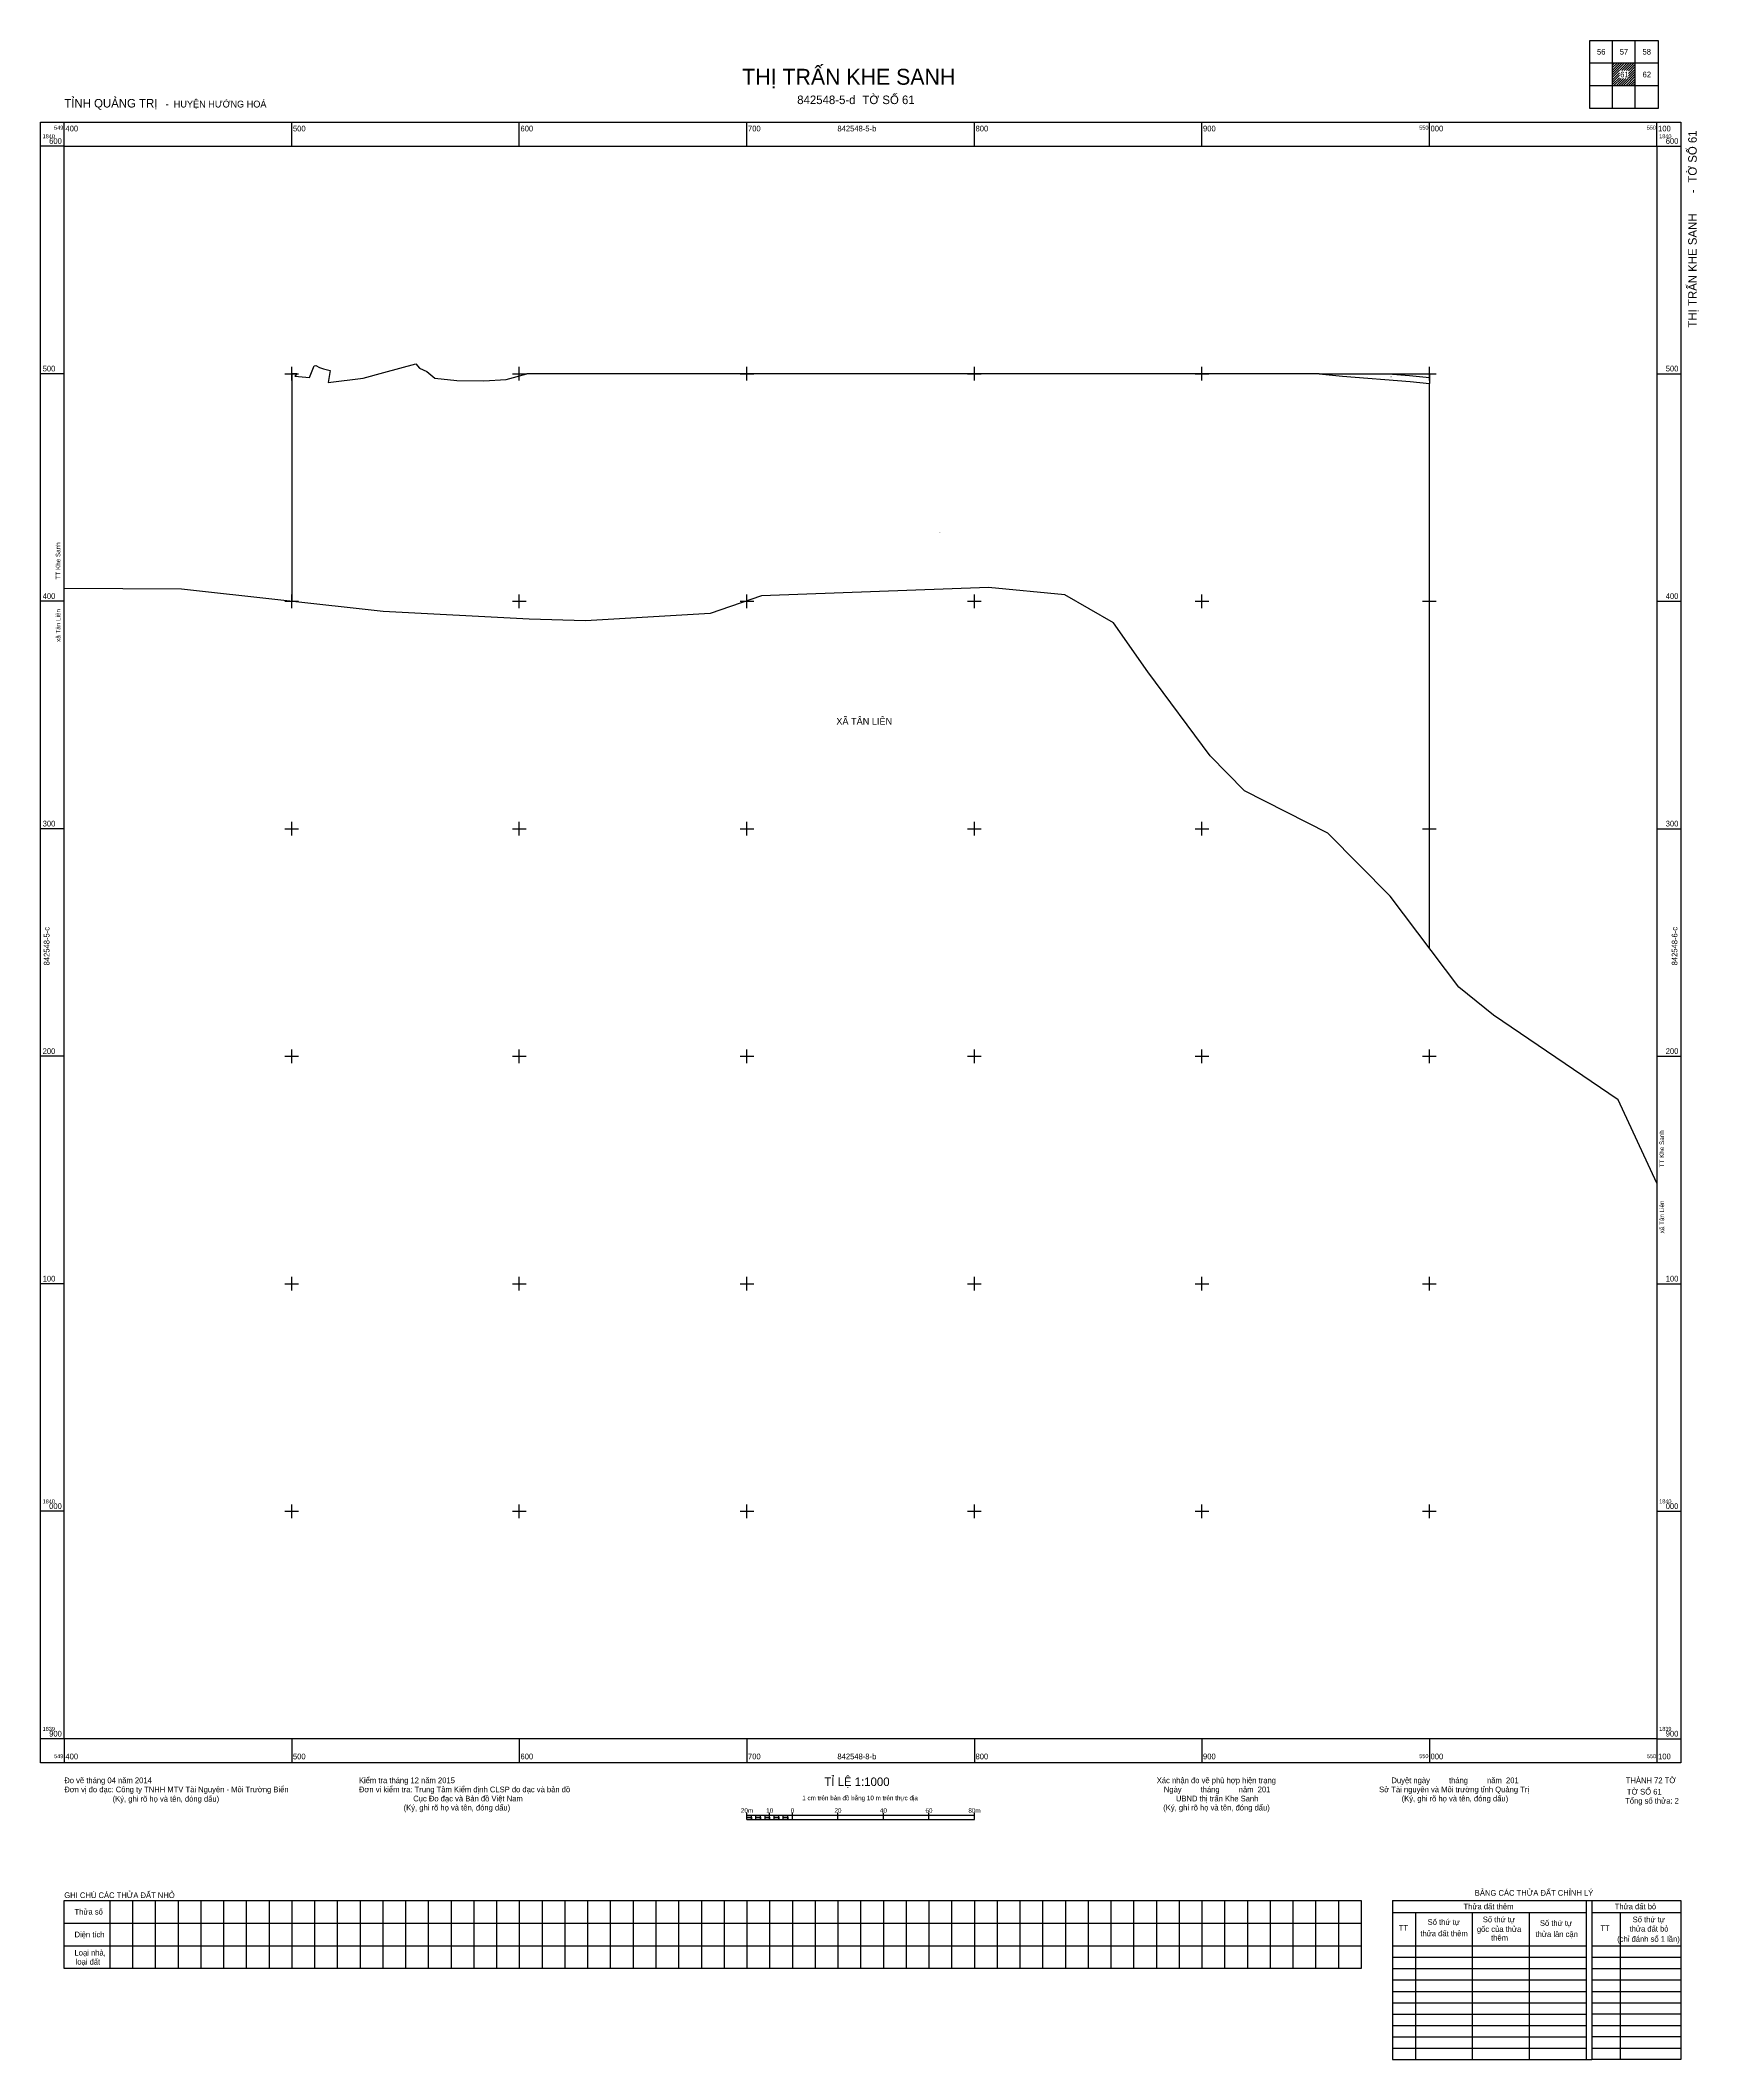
# Model space of a CAD drawing. Extents: x 549390 to 550118, y 1839759 to 1840646.
import ezdxf

# ---------------------------------------------------------------- set-up
doc = ezdxf.new("R2010")
doc.units = 0
for name, color, linetype in [('Level 15', 7, 'Continuous'), ('Level 22', 7, 'Continuous'), ('Level 23', 7, 'Continuous'), ('Level 24', 7, 'Continuous'), ('Level 28', 7, 'Continuous'), ('Level 46', 7, 'Continuous'), ('Level 48', 7, 'Continuous'), ('Level 63', 7, 'Continuous')]:
    doc.layers.add(name, color=color, linetype=linetype)

msp = doc.modelspace()

# ---------------------------------------------------------------- linework, layer by layer
at = {"layer": 'Level 22'}
msp.add_lwpolyline([(549981.87, 1840500), (549991.28, 1840499.2), (550000, 1840498.31)], dxfattribs=at)
at = {"layer": 'Level 23'}
msp.add_lwpolyline([(549951.51, 1840500), (549961.8, 1840498.87), (549991.47, 1840496.53), (550000, 1840495.74)], dxfattribs=at)
at = {"layer": 'Level 24'}
for p, q in [((549502.15, 1840500), (549501.34, 1840498.87)), ((549501.34, 1840498.87), (549507.83, 1840498.37)), ((549507.83, 1840498.37), (549509.85, 1840503.48)), ((549509.85, 1840503.48), (549510.51, 1840503.54)), ((549510.51, 1840503.54), (549512.19, 1840502.78)), ((549512.19, 1840502.78), (549513.88, 1840502.1)), ((549513.88, 1840502.1), (549516.86, 1840501.46)), ((549516.86, 1840501.46), (549515.93, 1840496.17)), ((549515.93, 1840496.17), (549531.43, 1840498.01)), ((549531.43, 1840498.01), (549540.5, 1840500.6)), ((549540.5, 1840500.6), (549554.51, 1840504.33)), ((549562.87, 1840498.09), (549572.55, 1840497)), ((549594.2, 1840497.47), (549603.25, 1840500)), ((549951.51, 1840500), (549603.25, 1840500)), ((549572.55, 1840497), (549584.44, 1840496.85)), ((549584.44, 1840496.85), (549594.2, 1840497.47)), ((550000, 1840247.47), (550000, 1840495.74))]:
    msp.add_line(p, q, dxfattribs=at)
for points in [[(549502.15, 1840500), (549500, 1840500), (549500, 1840399.9)], [(549554.51, 1840504.33), (549556.1, 1840502.36), (549559.38, 1840500.94), (549562.87, 1840498.09)], [(549951.51, 1840500), (550000, 1840500), (550000, 1840495.74)]]:
    msp.add_lwpolyline(points, dxfattribs=at)
at = {"layer": 'Level 46'}
for points in [[(549839.8, 1840402.81), (549806.19, 1840406.08), (549706.43, 1840402.3), (549683.81, 1840394.6), (549629.02, 1840391.35), (549604.3, 1840392.04), (549540.11, 1840395.5), (549451.5, 1840405.23), (549400, 1840405.55)], [(550100, 1840144.2), (550083.02, 1840180.92), (550028.21, 1840217.99), (550013, 1840230.33), (549982.68, 1840270.31), (549955.33, 1840298.02), (549918.76, 1840316.61), (549903.57, 1840332.01), (549876.28, 1840368.91), (549861.12, 1840390.43), (549839.8, 1840402.81)]]:
    msp.add_lwpolyline(points, dxfattribs=at)
at = {"layer": 'Level 63'}
for p, q in [((550080.5, 1840635.58), (550081.42, 1840636.5)), ((550080.5, 1840634.52), (550082.48, 1840636.5)), ((550080.5, 1840633.46), (550083.54, 1840636.5)), ((550080.5, 1840632.4), (550084.6, 1840636.5)), ((550080.5, 1840631.34), (550085.66, 1840636.5)), ((550080.5, 1840630.28), (550086.72, 1840636.5)), ((550080.5, 1840629.22), (550083.48, 1840632.2)), ((550080.5, 1840628.16), (550083.48, 1840631.14)), ((550084.53, 1840633.25), (550087.78, 1840636.5)), ((550085.21, 1840626.5), (550090.5, 1840631.79)), ((550085.59, 1840633.25), (550088.84, 1840636.5)), ((550086.27, 1840626.5), (550090.5, 1840630.73)), ((550086.65, 1840633.25), (550089.9, 1840636.5)), ((550087.52, 1840633.06), (550090.5, 1840636.04)), ((550087.52, 1840632), (550090.5, 1840634.98)), ((550087.52, 1840630.93), (550090.5, 1840633.91)), ((550087.52, 1840629.87), (550090.5, 1840632.85)), ((550080.5, 1840627.1), (550083.48, 1840630.08)), ((550080.96, 1840626.5), (550084.21, 1840629.75)), ((550082.02, 1840626.5), (550085.27, 1840629.75)), ((550083.09, 1840626.5), (550086.34, 1840629.75)), ((550084.15, 1840626.5), (550087.4, 1840629.75)), ((550087.33, 1840626.5), (550090.5, 1840629.67)), ((550088.39, 1840626.5), (550090.5, 1840628.61)), ((550089.45, 1840626.5), (550090.5, 1840627.55)), ((549983.84, 1839829), (550110.5, 1839829)), ((549983.84, 1839829), (549983.84, 1839759)), ((549983.84, 1839823.63), (550068.84, 1839823.63)), ((549993.84, 1839823.63), (549993.84, 1839759)), ((550018.84, 1839823.63), (550018.84, 1839759)), ((550043.84, 1839823.63), (550043.84, 1839759)), ((550068.84, 1839829), (550068.84, 1839759)), ((550071.34, 1839829), (550071.34, 1839759)), ((550071.34, 1839823.63), (550110.5, 1839823.63)), ((550083.84, 1839823.63), (550083.84, 1839759)), ((550110.5, 1839829), (550110.5, 1839759)), ((549983.84, 1839809), (550068.84, 1839809)), ((550071.34, 1839809), (550110.5, 1839809)), ((549983.84, 1839804), (550068.84, 1839804)), ((549983.84, 1839799), (550068.84, 1839799)), ((550071.34, 1839804), (550110.5, 1839804)), ((550071.34, 1839799), (550110.5, 1839799)), ((549983.84, 1839794), (550068.84, 1839794)), ((549983.84, 1839789), (550068.84, 1839789)), ((550071.34, 1839794), (550110.5, 1839794)), ((550071.34, 1839789), (550110.5, 1839789)), ((549983.84, 1839784), (550068.84, 1839784)), ((549983.84, 1839779), (550068.84, 1839779)), ((550071.34, 1839784), (550110.5, 1839784)), ((550110.5, 1839779), (550071.34, 1839779)), ((549983.84, 1839774), (550068.84, 1839774)), ((550071.34, 1839774), (550110.5, 1839774)), ((549983.84, 1839769), (550068.84, 1839769)), ((549983.84, 1839764), (550068.84, 1839764)), ((550110.5, 1839769), (550071.34, 1839769)), ((550071.34, 1839764), (550110.5, 1839764)), ((549983.84, 1839759), (550068.84, 1839759)), ((550068.84, 1839759), (550071.34, 1839759)), ((550110.5, 1839759), (550071.34, 1839759))]:
    msp.add_line(p, q, dxfattribs=at)
for points in [[(550100.5, 1840616.5), (550070.5, 1840616.5), (550070.5, 1840646.5), (550100.5, 1840646.5)], [(549389.5, 1840610.5), (550110.5, 1840610.5), (550110.5, 1839889.5), (549389.5, 1839889.5)], [(549400, 1840600), (550100, 1840600), (550100, 1839900), (549400, 1839900)], [(549700, 1839864.5), (549700, 1839865.5), (549702, 1839865.5), (549702, 1839864.5)], [(549704, 1839864.5), (549704, 1839865.5), (549706, 1839865.5), (549706, 1839864.5)], [(549708, 1839864.5), (549708, 1839865.5), (549710, 1839865.5), (549710, 1839864.5)], [(549712, 1839864.5), (549712, 1839865.5), (549714, 1839865.5), (549714, 1839864.5)], [(549716, 1839864.5), (549716, 1839865.5), (549718, 1839865.5), (549718, 1839864.5)]]:
    msp.add_lwpolyline(points, close=True, dxfattribs=at)
for points in [[(550080.5, 1840616.5), (550080.5, 1840646.5)], [(550090.5, 1840616.5), (550090.5, 1840646.5)], [(550100.5, 1840636.5), (550070.5, 1840636.5)], [(550100.5, 1840626.5), (550070.5, 1840626.5)], [(549400, 1840600), (549400, 1840610.5)], [(549500, 1840600), (549500, 1840610.5)], [(549600, 1840600), (549600, 1840610.5)], [(549700, 1840600), (549700, 1840610.5)], [(549800, 1840600), (549800, 1840610.5)], [(549900, 1840600), (549900, 1840610.5)], [(550000, 1840600), (550000, 1840610.5)], [(550100, 1840600), (550100, 1840610.5)], [(549400, 1840600), (549389.5, 1840600)], [(550100, 1840600), (550110.5, 1840600)], [(549400, 1840500), (549389.5, 1840500)], [(549497, 1840500), (549503, 1840500)], [(549500, 1840497), (549500, 1840503)], [(549597, 1840500), (549603, 1840500)], [(549600, 1840497), (549600, 1840503)], [(549697, 1840500), (549703, 1840500)], [(549700, 1840497), (549700, 1840503)], [(549797, 1840500), (549803, 1840500)], [(549800, 1840497), (549800, 1840503)], [(549897, 1840500), (549903, 1840500)], [(549900, 1840497), (549900, 1840503)], [(549997, 1840500), (550003, 1840500)], [(550000, 1840497), (550000, 1840503)], [(550100, 1840500), (550110.5, 1840500)], [(549400, 1840400), (549389.5, 1840400)], [(549497, 1840400), (549503, 1840400)], [(549500, 1840397), (549500, 1840403)], [(549597, 1840400), (549603, 1840400)], [(549600, 1840397), (549600, 1840403)], [(549697, 1840400), (549703, 1840400)], [(549700, 1840397), (549700, 1840403)], [(549797, 1840400), (549803, 1840400)], [(549800, 1840397), (549800, 1840403)], [(549897, 1840400), (549903, 1840400)], [(549900, 1840397), (549900, 1840403)], [(549997, 1840400), (550003, 1840400)], [(550000, 1840397), (550000, 1840403)], [(550100, 1840400), (550110.5, 1840400)], [(549500, 1840297), (549500, 1840303)], [(549600, 1840297), (549600, 1840303)], [(549700, 1840297), (549700, 1840303)], [(549800, 1840297), (549800, 1840303)], [(549900, 1840297), (549900, 1840303)], [(550000, 1840297), (550000, 1840303)], [(549400, 1840300), (549389.5, 1840300)], [(549497, 1840300), (549503, 1840300)], [(549597, 1840300), (549603, 1840300)], [(549697, 1840300), (549703, 1840300)], [(549797, 1840300), (549803, 1840300)], [(549897, 1840300), (549903, 1840300)], [(549997, 1840300), (550003, 1840300)], [(550100, 1840300), (550110.5, 1840300)], [(549400, 1840200), (549389.5, 1840200)], [(549497, 1840200), (549503, 1840200)], [(549500, 1840197), (549500, 1840203)], [(549597, 1840200), (549603, 1840200)], [(549600, 1840197), (549600, 1840203)], [(549697, 1840200), (549703, 1840200)], [(549700, 1840197), (549700, 1840203)], [(549797, 1840200), (549803, 1840200)], [(549800, 1840197), (549800, 1840203)], [(549897, 1840200), (549903, 1840200)], [(549900, 1840197), (549900, 1840203)], [(549997, 1840200), (550003, 1840200)], [(550000, 1840197), (550000, 1840203)], [(550100, 1840200), (550110.5, 1840200)], [(549400, 1840100), (549389.5, 1840100)], [(549497, 1840100), (549503, 1840100)], [(549500, 1840097), (549500, 1840103)], [(549597, 1840100), (549603, 1840100)], [(549600, 1840097), (549600, 1840103)], [(549697, 1840100), (549703, 1840100)], [(549700, 1840097), (549700, 1840103)], [(549797, 1840100), (549803, 1840100)], [(549800, 1840097), (549800, 1840103)], [(549897, 1840100), (549903, 1840100)], [(549900, 1840097), (549900, 1840103)], [(549997, 1840100), (550003, 1840100)], [(550000, 1840097), (550000, 1840103)], [(550100, 1840100), (550110.5, 1840100)], [(549500, 1839997), (549500, 1840003)], [(549600, 1839997), (549600, 1840003)], [(549700, 1839997), (549700, 1840003)], [(549800, 1839997), (549800, 1840003)], [(549900, 1839997), (549900, 1840003)], [(550000, 1839997), (550000, 1840003)], [(549400, 1840000), (549389.5, 1840000)], [(549497, 1840000), (549503, 1840000)], [(549597, 1840000), (549603, 1840000)], [(549697, 1840000), (549703, 1840000)], [(549797, 1840000), (549803, 1840000)], [(549897, 1840000), (549903, 1840000)], [(549997, 1840000), (550003, 1840000)], [(550100, 1840000), (550110.5, 1840000)], [(549400, 1839900), (549389.5, 1839900)], [(549400, 1839900), (549400, 1839889.5)], [(549500, 1839900), (549500, 1839889.5)], [(549600, 1839900), (549600, 1839889.5)], [(549700, 1839900), (549700, 1839889.5)], [(549800, 1839900), (549800, 1839889.5)], [(549900, 1839900), (549900, 1839889.5)], [(550000, 1839900), (550000, 1839889.5)], [(550100, 1839900), (550100, 1839889.5)], [(550100, 1839900), (550110.5, 1839900)], [(549700, 1839864.5), (549700, 1839867.5)], [(549710, 1839864.5), (549710, 1839867.5)], [(549720, 1839864.5), (549720, 1839867.5)], [(549740, 1839864.5), (549740, 1839867.5)], [(549760, 1839864.5), (549760, 1839867.5)], [(549780, 1839864.5), (549780, 1839867.5)], [(549800, 1839864.5), (549800, 1839867.5)], [(549700, 1839866.5), (549800, 1839866.5)], [(549700, 1839864.5), (549800, 1839864.5)], [(549702, 1839864.5), (549702, 1839866.5)], [(549704, 1839864.5), (549704, 1839866.5)], [(549706, 1839864.5), (549706, 1839866.5)], [(549708, 1839864.5), (549708, 1839866.5)], [(549710, 1839864.5), (549710, 1839866.5)], [(549712, 1839864.5), (549712, 1839866.5)], [(549714, 1839864.5), (549714, 1839866.5)], [(549716, 1839864.5), (549716, 1839866.5)], [(549718, 1839864.5), (549718, 1839866.5)], [(549970, 1839799), (549400, 1839799), (549400, 1839829), (549970, 1839829)], [(549420, 1839829), (549420, 1839799)], [(549430, 1839829), (549430, 1839799)], [(549440, 1839829), (549440, 1839799)], [(549450, 1839829), (549450, 1839799)], [(549460, 1839829), (549460, 1839799)], [(549470, 1839829), (549470, 1839799)], [(549480, 1839829), (549480, 1839799)], [(549490, 1839829), (549490, 1839799)], [(549500, 1839829), (549500, 1839799)], [(549510, 1839829), (549510, 1839799)], [(549520, 1839829), (549520, 1839799)], [(549530, 1839829), (549530, 1839799)], [(549540, 1839829), (549540, 1839799)], [(549550, 1839829), (549550, 1839799)], [(549560, 1839829), (549560, 1839799)], [(549570, 1839829), (549570, 1839799)], [(549580, 1839829), (549580, 1839799)], [(549590, 1839829), (549590, 1839799)], [(549600, 1839829), (549600, 1839799)], [(549610, 1839829), (549610, 1839799)], [(549620, 1839829), (549620, 1839799)], [(549630, 1839829), (549630, 1839799)], [(549640, 1839829), (549640, 1839799)], [(549650, 1839829), (549650, 1839799)], [(549660, 1839829), (549660, 1839799)], [(549670, 1839829), (549670, 1839799)], [(549680, 1839829), (549680, 1839799)], [(549690, 1839829), (549690, 1839799)], [(549700, 1839829), (549700, 1839799)], [(549710, 1839829), (549710, 1839799)], [(549720, 1839829), (549720, 1839799)], [(549730, 1839829), (549730, 1839799)], [(549740, 1839829), (549740, 1839799)], [(549750, 1839829), (549750, 1839799)], [(549760, 1839829), (549760, 1839799)], [(549770, 1839829), (549770, 1839799)], [(549780, 1839829), (549780, 1839799)], [(549790, 1839829), (549790, 1839799)], [(549800, 1839829), (549800, 1839799)], [(549810, 1839829), (549810, 1839799)], [(549820, 1839829), (549820, 1839799)], [(549830, 1839829), (549830, 1839799)], [(549840, 1839829), (549840, 1839799)], [(549850, 1839829), (549850, 1839799)], [(549860, 1839829), (549860, 1839799)], [(549870, 1839829), (549870, 1839799)], [(549880, 1839829), (549880, 1839799)], [(549890, 1839829), (549890, 1839799)], [(549900, 1839829), (549900, 1839799)], [(549910, 1839829), (549910, 1839799)], [(549920, 1839829), (549920, 1839799)], [(549930, 1839829), (549930, 1839799)], [(549940, 1839829), (549940, 1839799)], [(549950, 1839829), (549950, 1839799)], [(549960, 1839829), (549960, 1839799)], [(549970, 1839829), (549970, 1839799)], [(549400, 1839819), (549970, 1839819)], [(549400, 1839809), (549970, 1839809)]]:
    msp.add_lwpolyline(points, dxfattribs=at)

# ---------------------------------------------------------------- texts
at = {"layer": 'Level 15'}
for s, p in [('UBND thị trấn quản lý', (549982.5, 1840498.59)), ('Khối 7', (549982.97, 1840498.47)), ('Khối 7', (549982.97, 1840498.35)), ('DGT', (549983.02, 1840498.71)), ('1', (549983.15, 1840498.83)), ('UBND thị trấn quản lý', (549784.08, 1840430.18)), ('Khối 1', (549784.56, 1840430.06)), ('Khối 1', (549784.56, 1840429.94)), ('RST', (549784.63, 1840430.3)), ('2', (549784.73, 1840430.42))]:
    msp.add_text(s, height=0.1, dxfattribs=at).set_placement(p)
at = {"layer": 'Level 28'}
for s, p in [('xã Tân Liên                 TT Khe Sanh', (549398.32, 1840382.12)), ('xã Tân Liên                   TT Khe Sanh', (550103.18, 1840122.18))]:
    msp.add_text(s, height=2, rotation=90.08989, dxfattribs=at).set_placement(p)
at = {"layer": 'Level 48'}
msp.add_text('XÃ TÂN LIÊN', height=3, dxfattribs=at).set_placement((549739.34, 1840345.72))
at = {"layer": 'Level 63'}
for s, height, p in [('56', 2.5, (550073.65, 1840640.25)), ('57', 2.5, (550083.64, 1840640.25)), ('58', 2.5, (550093.67, 1840640.25)), ('THỊ TRẤN KHE SANH', 7, (549698, 1840627)), ('61', 2.5, (550083.88, 1840630.25)), ('62', 2.5, (550093.69, 1840630.25)), ('TỈNH QUẢNG TRỊ', 3.75, (549400, 1840617)), ('842548-5-d', 3.75, (549722.13, 1840618.5)), ('TỜ SỐ 61', 3.75, (549750.79, 1840618.5)), ('  -  HUYỆN HƯỚNG HOÁ', 3, (549442.32, 1840617)), ('1840', 1.75, (549390.5, 1840603.5)), ('549', 1.75, (549395.54, 1840607.25)), ('400', 2.5, (549400.5, 1840606.5)), ('500', 2.5, (549500.5, 1840606.5)), ('600', 2.5, (549600.5, 1840606.5)), ('700', 2.5, (549700.5, 1840606.5)), ('842548-5-b', 2.5, (549739.8, 1840606.5)), ('800', 2.5, (549800.5, 1840606.5)), ('900', 2.5, (549900.5, 1840606.5)), ('550', 1.75, (549995.55, 1840607.25)), ('000', 2.5, (550000.5, 1840606.5)), ('550', 1.75, (550095.55, 1840607.25)), ('100', 2.5, (550100.5, 1840606.5)), ('1840', 1.75, (550101, 1840603.5)), ('600', 2.5, (549393.35, 1840601)), ('600', 2.5, (550103.85, 1840601)), ('500', 2.5, (549390.5, 1840501)), ('500', 2.5, (550103.85, 1840501)), ('400', 2.5, (549390.5, 1840401)), ('400', 2.5, (550103.85, 1840401)), ('300', 2.5, (549390.5, 1840301)), ('300', 2.5, (550103.85, 1840301)), ('200', 2.5, (549390.5, 1840201)), ('200', 2.5, (550103.85, 1840201)), ('100', 2.5, (549390.5, 1840101)), ('100', 2.5, (550103.85, 1840101)), ('1840', 1.75, (549390.5, 1840003.5)), ('000', 2.5, (549393.35, 1840001)), ('1840', 1.75, (550101, 1840003.5)), ('000', 2.5, (550103.85, 1840001)), ('1839', 1.75, (549390.5, 1839903.5)), ('900', 2.5, (549393.35, 1839901)), ('1839', 1.75, (550101, 1839903.5)), ('900', 2.5, (550103.85, 1839901)), ('549', 1.75, (549395.54, 1839891.5)), ('400', 2.5, (549400.5, 1839891)), ('500', 2.5, (549500.5, 1839891)), ('600', 2.5, (549600.5, 1839891)), ('700', 2.5, (549700.5, 1839891)), ('842548-8-b', 2.5, (549739.8, 1839891)), ('800', 2.5, (549800.5, 1839891)), ('900', 2.5, (549900.5, 1839891)), ('550', 1.75, (549995.55, 1839891.5)), ('000', 2.5, (550000.5, 1839891)), ('550', 1.75, (550095.55, 1839891.5)), ('100', 2.5, (550100.5, 1839891)), ('Đo vẽ tháng 04 năm 2014', 2.5, (549400, 1839880.5)), ('Đơn vị đo đạc: Công ty TNHH MTV Tài Nguyên - Môi Trường Biển', 2.5, (549400, 1839876.5)), ('Đơn vi kiểm tra: Trung Tâm Kiểm định CLSP đo đạc và bản đồ', 2.5, (549529.5, 1839876.5)), ('Kiểm tra tháng 12 năm 2015', 2.5, (549529.5, 1839880.5)), ('TỈ LỆ 1:1000', 3.75, (549734.03, 1839879.25)), ('Xác nhận đo vẽ phù hợp hiện trạng', 2.5, (549880.17, 1839880.5)), ('Ngày         tháng         năm  201', 2.5, (549883.28, 1839876.5)), ('Sở Tài nguyên và Môi trường tỉnh Quảng Trị', 2.5, (549977.88, 1839876.5)), ('Duyệt ngày         tháng         năm  201', 2.5, (549983.31, 1839880.5)), ('THÀNH 72 TỜ', 2.5, (550086.31, 1839880.5)), ('TỜ SỐ 61', 2.5, (550086.78, 1839875.5)), ('(Ký, ghi rõ họ và tên, đóng dấu)', 2.5, (549421.25, 1839872.38)), ('(Ký, ghi rõ họ và tên, đóng dấu)', 2.5, (549549.16, 1839868.5)), ('Cục Đo đạc và Bản đồ Việt Nam', 2.5, (549553.37, 1839872.5)), ('20m', 2, (549697.38, 1839867.5)), ('10', 2, (549708.51, 1839867.5)), ('0', 2, (549719.29, 1839867.5)), ('1 cm trên bản đồ bằng 10 m trên thực địa', 2, (549724.36, 1839873)), ('20', 2, (549738.51, 1839867.5)), ('40', 2, (549758.51, 1839867.5)), ('60', 2, (549778.51, 1839867.5)), ('80m', 2, (549797.38, 1839867.5)), ('(Ký, ghi rõ họ và tên, đóng dấu)', 2.5, (549883.01, 1839868.5)), ('UBND thị trấn Khe Sanh', 2.5, (549888.6, 1839872.5)), ('(Ký, ghi rõ họ và tên, đóng dấu)', 2.5, (549987.8, 1839872.5)), ('Tổng số thửa: 2', 2.5, (550086.03, 1839871.5)), ('GHI CHÚ CÁC THỬA ĐẤT NHỎ', 2.5, (549400, 1839830)), ('BẢNG CÁC THỬA ĐẤT CHỈNH LÝ', 2.5, (550019.95, 1839831.02)), ('Thửa số', 2.5, (549404.5, 1839822.75)), ('Thửa đất thêm', 2.5, (550014.98, 1839825.06)), ('Thửa đất bỏ', 2.5, (550081.44, 1839825.06)), ('Diện tích', 2.5, (549404.5, 1839812.75)), ('TT', 2.5, (549986.54, 1839815.64)), ('thửa đất thêm', 2.5, (549996.01, 1839813.2)), ('Số thứ tự', 2.5, (549999.21, 1839818.22)), ('gốc của thửa', 2.5, (550020.86, 1839815.11)), ('Số thứ tự', 2.5, (550023.47, 1839819.36)), ('thửa lân cận', 2.5, (550046.66, 1839812.9)), ('Số thứ tự', 2.5, (550048.56, 1839817.76)), ('TT', 2.5, (550075.14, 1839815.52)), ('thửa đất bỏ', 2.5, (550087.96, 1839815.28)), ('Số thứ tự', 2.5, (550089.32, 1839819.36)), ('Loại nhà,', 2.5, (549404.5, 1839804.75)), ('thêm', 2.5, (550027.11, 1839811.34)), ('(chỉ đánh số 1 lần)', 2.5, (550082.53, 1839810.77)), ('loại đất', 2.5, (549405, 1839800.75))]:
    msp.add_text(s, height=height, dxfattribs=at).set_placement(p)
for s, height, p in [('TỜ SỐ 61', 3.75, (550117.49, 1840583.97)), (' - ', 3.75, (550117.49, 1840577.97)), ('THỊ TRẤN KHE SANH', 3.75, (550117.49, 1840520.27)), ('842548-5-c', 2.5, (549393.5, 1840239.94)), ('842548-6-c', 2.5, (550109, 1840239.94))]:
    msp.add_text(s, height=height, rotation=90, dxfattribs=at).set_placement(p)

doc.saveas('drawing.dxf')
